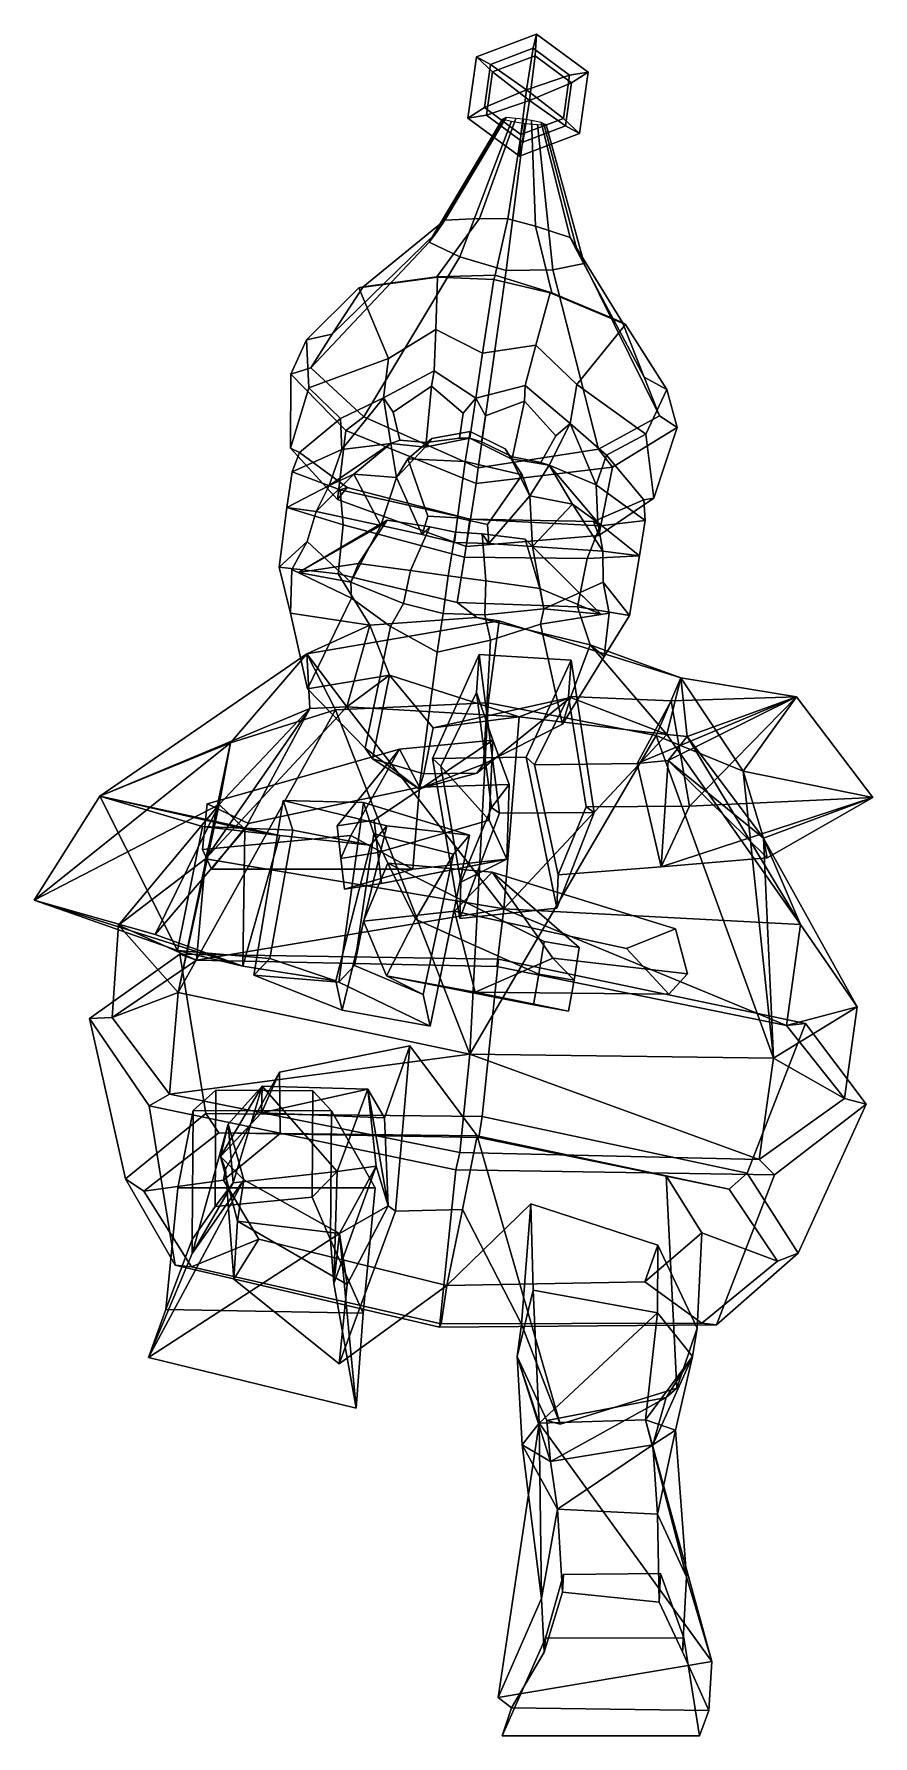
# Model space of a CAD drawing. Extents: x -148 to 138, y -224 to 356.
import ezdxf

# ---------------------------------------------------------------- set-up
doc = ezdxf.new("R2010")
doc.units = 0

msp = doc.modelspace()

# ---------------------------------------------------------------- linework, layer by layer
for p in [(-58.087391, 172.812347, 61.377769), (44.881115, 158.625244, 65.062767)]:
    msp.add_point(p)
for points in [[(7.307375, 346.003754, -28.854593), (21.81769, 351.512573, -29.000425), (23.017231, 356.335846, -43.949368), (2.496537, 348.545258, -43.743134)], [(7.987893, 343.447357, -57.711979), (2.496537, 348.545258, -43.743134), (23.017231, 356.335846, -43.949368), (22.498209, 348.956177, -57.857807)], [(34.253532, 342.291107, -27.890255), (40.604153, 343.294769, -42.379356), (23.017231, 356.335846, -43.949368), (21.81769, 351.512573, -29.000425)], [(34.934052, 339.734711, -56.747639), (22.498209, 348.956177, -57.857807), (23.017231, 356.335846, -43.949368), (40.604153, 343.294769, -42.379356)], [(-0.437237, 327.713562, -41.966888), (5.232891, 331.27359, -27.598604), (7.307375, 346.003754, -28.854593), (2.496537, 348.545258, -43.743134)], [(-0.437237, 327.713562, -41.966888), (2.496537, 348.545258, -43.743134), (7.987893, 343.447357, -57.711979), (5.91341, 328.717194, -56.45599)], [(19.602259, 337.311798, -21.767866), (21.81769, 351.512573, -29.000425), (7.307375, 346.003754, -28.854593)], [(20.564648, 333.696503, -62.578388), (7.987893, 343.447357, -57.711979), (22.498209, 348.956177, -57.857807)], [(19.602259, 337.311798, -21.767866), (34.253532, 342.291107, -27.890255), (21.81769, 351.512573, -29.000425)], [(20.564648, 333.696503, -62.578388), (22.498209, 348.956177, -57.857807), (34.934052, 339.734711, -56.747639)], [(5.232891, 331.27359, -27.598604), (19.602259, 337.311798, -21.767866), (7.307375, 346.003754, -28.854593)], [(5.91341, 328.717194, -56.45599), (7.987893, 343.447357, -57.711979), (20.564648, 333.696503, -62.578388)], [(32.17905, 327.560913, -26.634268), (34.253532, 342.291107, -27.890255), (19.602259, 337.311798, -21.767866)], [(37.67038, 322.463074, -40.603115), (40.604153, 343.294769, -42.379356), (34.253532, 342.291107, -27.890255), (32.17905, 327.560913, -26.634268)], [(37.67038, 322.463074, -40.603115), (32.859566, 325.004517, -55.49165), (34.934052, 339.734711, -56.747639), (40.604153, 343.294769, -42.379356)], [(17.668715, 322.052155, -26.488441), (19.602259, 337.311798, -21.767866), (5.232891, 331.27359, -27.598604)], [(17.668715, 322.052155, -26.488441), (32.17905, 327.560913, -26.634268), (19.602259, 337.311798, -21.767866)], [(32.859566, 325.004517, -55.49165), (20.564648, 333.696503, -62.578388), (34.934052, 339.734711, -56.747639)], [(17.149696, 314.672546, -40.396889), (17.668715, 322.052155, -26.488441), (5.232891, 331.27359, -27.598604), (-0.437237, 327.713562, -41.966888)], [(18.349234, 319.495758, -55.345825), (5.91341, 328.717194, -56.45599), (20.564648, 333.696503, -62.578388)], [(18.349234, 319.495758, -55.345825), (20.564648, 333.696503, -62.578388), (32.859566, 325.004517, -55.49165)], [(12.034843, 327.582733, -39.581291), (11.442194, 327.378174, -43.18914), (-13.620842, 285.382904, -45.416344), (-11.074203, 288.700653, -34.586792)], [(11.442194, 327.378174, -43.18914), (14.498382, 326.677277, -46.585793), (-3.126243, 280.350769, -55.537815), (-13.620842, 285.382904, -45.416344)], [(12.669325, 327.850128, -35.112206), (12.034843, 327.582733, -39.581291), (-11.074203, 288.700653, -34.586792), (-8.275086, 292.863037, -21.174135)], [(15.924024, 327.573944, -32.836945), (12.669325, 327.850128, -35.112206), (-8.275086, 292.863037, -21.174135), (3.607677, 293.433929, -14.285468)], [(14.498382, 326.677277, -46.585793), (18.982803, 325.870941, -48.787285), (12.606344, 275.767181, -62.046555), (-3.126243, 280.350769, -55.537815)], [(17.149696, 314.672546, -40.396889), (-0.437237, 327.713562, -41.966888), (5.91341, 328.717194, -56.45599), (18.349234, 319.495758, -55.345825)], [(18.561928, 327.311005, -31.482674), (15.924024, 327.573944, -32.836945), (3.607677, 293.433929, -14.285468), (13.179818, 293.403717, -10.170866)], [(23.352427, 325.457367, -46.268929), (28.495344, 275.993927, -54.406155), (12.606344, 275.767181, -62.046555), (18.982803, 325.870941, -48.787285)], [(18.561928, 327.311005, -31.482674), (13.179818, 293.403717, -10.170866), (22.668533, 290.807709, -13.603326), (21.261065, 326.838593, -32.645943)], [(17.149696, 314.672546, -40.396889), (37.67038, 322.463074, -40.603115), (32.17905, 327.560913, -26.634268), (17.668715, 322.052155, -26.488441)], [(17.149696, 314.672546, -40.396889), (18.349234, 319.495758, -55.345825), (32.859566, 325.004517, -55.49165), (37.67038, 322.463074, -40.603115)], [(21.261065, 326.838593, -32.645943), (22.668533, 290.807709, -13.603326), (34.408337, 286.982056, -19.646599), (24.620686, 326.203461, -34.684498)], [(26.238228, 325.339569, -42.65963), (39.222134, 278.102173, -43.525219), (28.495344, 275.993927, -54.406155), (23.352427, 325.457367, -46.268929)], [(24.620686, 326.203461, -34.684498), (34.408337, 286.982056, -19.646599), (36.913002, 282.088959, -32.869442), (25.471262, 325.731445, -39.100437)], [(25.471262, 325.731445, -39.100437), (36.913002, 282.088959, -32.869442), (39.222134, 278.102173, -43.525219), (26.238228, 325.339569, -42.65963)], [(-46.633755, 254.093384, -4.714131), (-36.096954, 270.161652, 17.885029), (-8.275086, 292.863037, -21.174135), (-11.074203, 288.700653, -34.586792)], [(-36.096954, 270.161652, 17.885029), (-10.948893, 273.531433, 29.821102), (3.607677, 293.433929, -14.285468), (-8.275086, 292.863037, -21.174135)], [(8.865479, 274.178711, 37.157803), (13.179818, 293.403717, -10.170866), (3.607677, 293.433929, -14.285468), (-10.948893, 273.531433, 29.821102)], [(8.865479, 274.178711, 37.157803), (28.232628, 268.132965, 31.223316), (22.668533, 290.807709, -13.603326), (13.179818, 293.403717, -10.170866)], [(52.308937, 257.981018, 21.048864), (34.408337, 286.982056, -19.646599), (22.668533, 290.807709, -13.603326), (28.232628, 268.132965, 31.223316)], [(-53.850655, 242.535461, -24.517332), (-46.633755, 254.093384, -4.714131), (-11.074203, 288.700653, -34.586792), (-13.620842, 285.382904, -45.416344)], [(-35.798458, 225.872284, -40.240055), (-53.850655, 242.535461, -24.517332), (-13.620842, 285.382904, -45.416344), (-3.126243, 280.350769, -55.537815)], [(59.672733, 239.44635, -0.909676), (36.913002, 282.088959, -32.869442), (34.408337, 286.982056, -19.646599), (52.308937, 257.981018, 21.048864)], [(3.082105, 208.465637, -54.232224), (-35.798458, 225.872284, -40.240055), (-3.126243, 280.350769, -55.537815), (12.606344, 275.767181, -62.046555)], [(64.87056, 226.177948, -20.268585), (39.222134, 278.102173, -43.525219), (36.913002, 282.088959, -32.869442), (59.672733, 239.44635, -0.909676)], [(-10.760352, 273.455719, 35.231113), (-10.948893, 273.531433, 29.821102), (-36.096954, 270.161652, 17.885029), (-37.588737, 269.807709, 23.142191)], [(-11.281557, 255.676025, 47.863625), (-10.760352, 273.455719, 35.231113), (-37.588737, 269.807709, 23.142191), (-27.484177, 245.718384, 40.578728)], [(4.535318, 247.574524, 55.728859), (8.487941, 272.644287, 41.799847), (-10.760352, 273.455719, 35.231113), (-11.281557, 255.676025, 47.863625)], [(8.487941, 272.644287, 41.799847), (8.865479, 274.178711, 37.157803), (-10.948893, 273.531433, 29.821102), (-10.760352, 273.455719, 35.231113)], [(3.082105, 208.465637, -54.232224), (12.606344, 275.767181, -62.046555), (28.495344, 275.993927, -54.406155), (44.137924, 214.858582, -37.379322)], [(4.535318, 247.574524, 55.728859), (22.753447, 250.275085, 49.479137), (27.651598, 268.1633, 36.605782), (8.487941, 272.644287, 41.799847)], [(8.487941, 272.644287, 41.799847), (27.651598, 268.1633, 36.605782), (28.232628, 268.132965, 31.223316), (8.865479, 274.178711, 37.157803)], [(44.137924, 214.858582, -37.379322), (28.495344, 275.993927, -54.406155), (39.222134, 278.102173, -43.525219), (64.87056, 226.177948, -20.268585)], [(-37.588737, 269.807709, 23.142191), (-36.096954, 270.161652, 17.885029), (-46.633755, 254.093384, -4.714131), (-55.379272, 252.146423, -2.061756)], [(-27.484177, 245.718384, 40.578728), (-37.588737, 269.807709, 23.142191), (-55.379272, 252.146423, -2.061756), (-54.538876, 235.717529, 25.430498)], [(22.753447, 250.275085, 49.479137), (36.707733, 236.873962, 42.876011), (53.277058, 257.288116, 26.39406), (27.651598, 268.1633, 36.605782)], [(27.651598, 268.1633, 36.605782), (53.277058, 257.288116, 26.39406), (52.308937, 257.981018, 21.048864), (28.232628, 268.132965, 31.223316)], [(-11.281557, 255.676025, 47.863625), (-27.484177, 245.718384, 40.578728), (-29.152058, 232.37851, 44.087299), (-11.844191, 241.605469, 53.689358)], [(4.535318, 247.574524, 55.728859), (-11.281557, 255.676025, 47.863625), (-11.844191, 241.605469, 53.689358), (2.323317, 232.269318, 58.613598)], [(36.707733, 236.873962, 42.876011), (60.185978, 219.910645, 29.536226), (67.358917, 235.235443, 2.33075), (53.277058, 257.288116, 26.39406)], [(53.277058, 257.288116, 26.39406), (67.358917, 235.235443, 2.33075), (59.672733, 239.44635, -0.909676), (52.308937, 257.981018, 21.048864)], [(-54.538876, 235.717529, 25.430498), (-55.379272, 252.146423, -2.061756), (-60.756046, 240.363159, -24.92005), (-60.852928, 215.229004, -6.099792)], [(-55.379272, 252.146423, -2.061756), (-46.633755, 254.093384, -4.714131), (-53.850655, 242.535461, -24.517332), (-60.756046, 240.363159, -24.92005)], [(4.535318, 247.574524, 55.728859), (2.323317, 232.269318, 58.613598), (19.081734, 236.570648, 55.03965), (22.753447, 250.275085, 49.479137)], [(22.753447, 250.275085, 49.479137), (19.081734, 236.570648, 55.03965), (34.460274, 223.613953, 46.363831), (36.707733, 236.873962, 42.876011)], [(-43.816414, 225.278107, 28.98955), (-29.152058, 232.37851, 44.087299), (-27.484177, 245.718384, 40.578728), (-54.538876, 235.717529, 25.430498)], [(-60.852928, 215.229004, -6.099792), (-60.756046, 240.363159, -24.92005), (-41.972317, 221.203918, -41.743549), (-44.830761, 197.733429, -26.961454)], [(-60.756046, 240.363159, -24.92005), (-53.850655, 242.535461, -24.517332), (-35.798458, 225.872284, -40.240055), (-41.972317, 221.203918, -41.743549)], [(-12.807562, 236.360779, 53.110699), (-11.844191, 241.605469, 53.689358), (-29.152058, 232.37851, 44.087299), (-25.80497, 227.502319, 45.270336)], [(-12.807562, 236.360779, 53.110699), (-1.960801, 227.090363, 57.198605), (2.323317, 232.269318, 58.613598), (-11.844191, 241.605469, 53.689358)], [(67.358917, 235.235443, 2.33075), (70.943184, 222.217529, -20.20685), (64.87056, 226.177948, -20.268585), (59.672733, 239.44635, -0.909676)], [(-54.538876, 235.717529, 25.430498), (-60.852928, 215.229004, -6.099792), (-57.734547, 213.698059, -5.833027), (-43.816414, 225.278107, 28.98955)], [(-43.392803, 214.690186, 32.069218), (-29.152058, 232.37851, 44.087299), (-43.816414, 225.278107, 28.98955)], [(-26.600006, 216.829559, 52.066925), (-29.152058, 232.37851, 44.087299), (-43.392803, 214.690186, 32.069218)], [(-23.531443, 217.954559, 50.740143), (-25.80497, 227.502319, 45.270336), (-29.152058, 232.37851, 44.087299), (-26.600006, 216.829559, 52.066925)], [(-14.664385, 217.099365, 56.223469), (-12.807562, 236.360779, 53.110699), (-25.80497, 227.502319, 45.270336), (-23.531443, 217.954559, 50.740143)], [(-1.960801, 227.090363, 57.198605), (-12.807562, 236.360779, 53.110699), (-14.664385, 217.099365, 56.223469), (-3.245715, 218.566223, 60.284904)], [(-3.245715, 218.566223, 60.284904), (0.268689, 218.645691, 63.574989), (2.323317, 232.269318, 58.613598), (-1.960801, 227.090363, 57.198605)], [(4.263665, 217.364624, 60.987926), (5.603168, 226.210114, 57.613541), (2.323317, 232.269318, 58.613598), (0.268689, 218.645691, 63.574989)], [(18.891514, 231.263062, 54.227066), (19.081734, 236.570648, 55.03965), (2.323317, 232.269318, 58.613598), (5.603168, 226.210114, 57.613541)], [(18.891514, 231.263062, 54.227066), (29.627283, 219.352234, 44.800694), (34.460274, 223.613953, 46.363831), (19.081734, 236.570648, 55.03965)], [(46.820198, 212.790131, 32.233215), (60.185978, 219.910645, 29.536226), (36.707733, 236.873962, 42.876011), (34.460274, 223.613953, 46.363831)], [(60.185978, 219.910645, 29.536226), (62.927464, 198.174438, -1.669989), (70.943184, 222.217529, -20.20685), (67.358917, 235.235443, 2.33075)], [(5.603168, 226.210114, 57.613541), (4.263665, 217.364624, 60.987926), (14.852106, 212.275452, 56.825325), (18.891514, 231.263062, 54.227066)], [(14.852106, 212.275452, 56.825325), (24.459366, 210.345032, 50.831409), (29.627283, 219.352234, 44.800694), (18.891514, 231.263062, 54.227066)], [(-43.816414, 225.278107, 28.98955), (-57.734547, 213.698059, -5.833027), (-60.249619, 207.115662, -3.358207), (-43.392803, 214.690186, 32.069218)], [(-44.830761, 197.733429, -26.961454), (-41.972317, 221.203918, -41.743549), (2.425842, 203.128723, -56.441391), (-1.024599, 181.713562, -42.474373)], [(-41.972317, 221.203918, -41.743549), (-35.798458, 225.872284, -40.240055), (3.082105, 208.465637, -54.232224), (2.425842, 203.128723, -56.441391)], [(-1.33627, 210.615173, 84.79731), (0.329111, 220.900146, 77.858795), (-12.651773, 218.447144, 74.86274), (-20.864464, 211.506836, 77.902496)], [(0.329111, 220.900146, 77.858795), (0.268689, 218.645691, 63.574989), (-14.940045, 215.55127, 58.894276), (-12.651773, 218.447144, 74.86274)], [(-1.33627, 210.615173, 84.79731), (18.140715, 206.13269, 79.298401), (12.342002, 215.003479, 75.75721), (0.329111, 220.900146, 77.858795)], [(0.329111, 220.900146, 77.858795), (12.342002, 215.003479, 75.75721), (14.36587, 211.513458, 59.943066), (0.268689, 218.645691, 63.574989)], [(24.459366, 210.345032, 50.831409), (27.25021, 209.410034, 53.994095), (34.460274, 223.613953, 46.363831), (29.627283, 219.352234, 44.800694)], [(27.25021, 209.410034, 53.994095), (43.337677, 202.740356, 35.173092), (34.460274, 223.613953, 46.363831)], [(43.337677, 202.740356, 35.173092), (46.820198, 212.790131, 32.233215), (34.460274, 223.613953, 46.363831)], [(70.943184, 222.217529, -20.20685), (48.91114, 208.681915, -38.491047), (44.137924, 214.858582, -37.379322), (64.87056, 226.177948, -20.268585)], [(62.927464, 198.174438, -1.669989), (44.279915, 185.455688, -23.772398), (48.91114, 208.681915, -38.491047), (70.943184, 222.217529, -20.20685)], [(-43.392803, 214.690186, 32.069218), (-60.249619, 207.115662, -3.358207), (-62.13063, 195.023682, 2.033834), (-47.656292, 202.433319, 35.096653)], [(-60.852928, 215.229004, -6.099792), (-44.830761, 197.733429, -26.961454), (-41.558548, 201.810242, -29.70846), (-57.734547, 213.698059, -5.833027)], [(-47.656292, 202.433319, 35.096653), (-26.600006, 216.829559, 52.066925), (-43.392803, 214.690186, 32.069218)], [(-39.203793, 206.308044, 58.081776), (-26.600006, 216.829559, 52.066925), (-47.656292, 202.433319, 35.096653)], [(-39.203793, 206.308044, 58.081776), (-24.696455, 205.221985, 61.498993), (-26.600006, 216.829559, 52.066925)], [(-14.664385, 217.099365, 56.223469), (-23.531443, 217.954559, 50.740143), (-26.600006, 216.829559, 52.066925), (-14.940045, 215.55127, 58.894276)], [(-24.696455, 205.221985, 61.498993), (-14.940045, 215.55127, 58.894276), (-26.600006, 216.829559, 52.066925)], [(-20.864464, 211.506836, 77.902496), (-12.651773, 218.447144, 74.86274), (-14.940045, 215.55127, 58.894276), (-24.696455, 205.221985, 61.498993)], [(-14.664385, 217.099365, 56.223469), (-14.940045, 215.55127, 58.894276), (0.268689, 218.645691, 63.574989), (-3.245715, 218.566223, 60.284904)], [(14.852106, 212.275452, 56.825325), (4.263665, 217.364624, 60.987926), (0.268689, 218.645691, 63.574989), (14.36587, 211.513458, 59.943066)], [(48.91114, 208.681915, -38.491047), (2.425842, 203.128723, -56.441391), (3.082105, 208.465637, -54.232224), (44.137924, 214.858582, -37.379322)], [(18.140715, 206.13269, 79.298401), (20.762173, 198.958649, 63.125847), (14.36587, 211.513458, 59.943066), (12.342002, 215.003479, 75.75721)], [(60.185978, 219.910645, 29.536226), (46.820198, 212.790131, 32.233215), (59.500751, 197.545288, -1.637458), (62.927464, 198.174438, -1.669989)], [(-60.249619, 207.115662, -3.358207), (-57.734547, 213.698059, -5.833027), (-41.558548, 201.810242, -29.70846), (-43.90834, 200.972107, -32.540607)], [(-14.035458, 191.999084, 77.973343), (-20.864464, 211.506836, 77.902496), (-24.696455, 205.221985, 61.498993), (-15.938671, 185.781311, 66.291588)], [(-3.936626, 191.412689, 83.529228), (-1.33627, 210.615173, 84.79731), (-20.864464, 211.506836, 77.902496), (-14.035458, 191.999084, 77.973343)], [(-3.936626, 191.412689, 83.529228), (6.30919, 189.195984, 78.701431), (18.140715, 206.13269, 79.298401), (-1.33627, 210.615173, 84.79731)], [(14.852106, 212.275452, 56.825325), (14.36587, 211.513458, 59.943066), (27.25021, 209.410034, 53.994095), (24.459366, 210.345032, 50.831409)], [(20.762173, 198.958649, 63.125847), (27.25021, 209.410034, 53.994095), (14.36587, 211.513458, 59.943066)], [(35.226284, 196.052979, 60.745449), (27.25021, 209.410034, 53.994095), (20.762173, 198.958649, 63.125847)], [(35.226284, 196.052979, 60.745449), (43.908997, 189.817383, 38.373554), (27.25021, 209.410034, 53.994095)], [(43.908997, 189.817383, 38.373554), (43.337677, 202.740356, 35.173092), (27.25021, 209.410034, 53.994095)], [(46.820198, 212.790131, 32.233215), (43.337677, 202.740356, 35.173092), (59.964458, 190.55249, 0.943964), (59.500751, 197.545288, -1.637458)], [(-62.13063, 195.023682, 2.033834), (-60.249619, 207.115662, -3.358207), (-43.90834, 200.972107, -32.540607), (-42.839447, 189.016296, -30.968132)], [(-52.033913, 193.58606, 36.819412), (-39.203793, 206.308044, 58.081776), (-47.656292, 202.433319, 35.096653)], [(-30.05052, 188.803406, 59.407604), (-39.203793, 206.308044, 58.081776), (-52.033913, 193.58606, 36.819412)], [(-30.05052, 188.803406, 59.407604), (-24.696455, 205.221985, 61.498993), (-39.203793, 206.308044, 58.081776)], [(-15.938671, 185.781311, 66.291588), (-24.696455, 205.221985, 61.498993), (-30.05052, 188.803406, 59.407604)], [(44.279915, 185.455688, -23.772398), (-1.024599, 181.713562, -42.474373), (2.425842, 203.128723, -56.441391), (48.91114, 208.681915, -38.491047)], [(6.30919, 189.195984, 78.701431), (6.765363, 182.653137, 67.104111), (20.762173, 198.958649, 63.125847), (18.140715, 206.13269, 79.298401)], [(-47.656292, 202.433319, 35.096653), (-62.13063, 195.023682, 2.033834), (-52.033913, 193.58606, 36.819412)], [(-44.830761, 197.733429, -26.961454), (-1.024599, 181.713562, -42.474373), (0.323292, 190.965302, -44.51918), (-41.558548, 201.810242, -29.70846)], [(-43.90834, 200.972107, -32.540607), (-41.558548, 201.810242, -29.70846), (0.323292, 190.965302, -44.51918), (0.365512, 191.008972, -45.530708)], [(-42.839447, 189.016296, -30.968132), (-43.90834, 200.972107, -32.540607), (0.365512, 191.008972, -45.530708), (-1.590079, 178.079346, -40.6646)], [(6.765363, 182.653137, 67.104111), (21.615805, 181.684753, 61.256615), (20.762173, 198.958649, 63.125847)], [(21.615805, 181.684753, 61.256615), (35.226284, 196.052979, 60.745449), (20.762173, 198.958649, 63.125847)], [(62.927464, 198.174438, -1.669989), (59.500751, 197.545288, -1.637458), (42.431496, 190.238007, -26.70266), (44.279915, 185.455688, -23.772398)], [(59.964458, 190.55249, 0.943964), (44.660263, 188.769073, -29.370951), (42.431496, 190.238007, -26.70266), (59.500751, 197.545288, -1.637458)], [(43.337677, 202.740356, 35.173092), (43.908997, 189.817383, 38.373554), (58.126579, 178.454529, 6.337548), (59.964458, 190.55249, 0.943964)], [(-55.164001, 183.37674, 39.655846), (-52.033913, 193.58606, 36.819412), (-62.13063, 195.023682, 2.033834), (-64.736313, 174.652954, 8.732889)], [(-64.736313, 174.652954, 8.732889), (-62.13063, 195.023682, 2.033834), (-42.839447, 189.016296, -30.968132), (-44.58968, 172.403778, -23.645706)], [(-55.164001, 183.37674, 39.655846), (-40.304497, 169.486786, 70.943665), (-30.05052, 188.803406, 59.407604), (-52.033913, 193.58606, 36.819412)], [(-3.936626, 191.412689, 83.529228), (-14.035458, 191.999084, 77.973343), (-15.938671, 185.781311, 66.291588), (-4.979482, 183.034485, 73.120964)], [(21.615805, 181.684753, 61.256615), (45.602318, 180.133667, 40.31358), (35.226284, 196.052979, 60.745449)], [(45.602318, 180.133667, 40.31358), (43.908997, 189.817383, 38.373554), (35.226284, 196.052979, 60.745449)], [(-37.713444, 175.924316, 79.691086), (-27.908159, 190.639008, 73.395599), (-58.087391, 172.812347, 61.377769)], [(-27.908159, 190.639008, 73.395599), (-30.05052, 188.803406, 59.407604), (-58.087391, 172.812347, 61.377769)], [(-58.087391, 172.812347, 61.377769), (-30.05052, 188.803406, 59.407604), (-40.304497, 169.486786, 70.943665)], [(-44.58968, 172.403778, -23.645706), (-42.839447, 189.016296, -30.968132), (-1.590079, 178.079346, -40.6646), (-4.036666, 162.558533, -32.054981)], [(-13.394443, 188.412354, 74.094963), (-27.908159, 190.639008, 73.395599), (-37.713444, 175.924316, 79.691086), (-19.990437, 173.519165, 89.270996)], [(-27.908159, 190.639008, 73.395599), (-13.394443, 188.412354, 74.094963), (-15.938671, 185.781311, 66.291588), (-30.05052, 188.803406, 59.407604)], [(-19.990437, 173.519165, 89.270996), (-7.157785, 171.723999, 90.443665), (-4.653817, 186.516632, 77.427132), (-13.394443, 188.412354, 74.094963)], [(-4.653817, 186.516632, 77.427132), (-4.979482, 183.034485, 73.120964), (-15.938671, 185.781311, 66.291588), (-13.394443, 188.412354, 74.094963)], [(5.732217, 169.975067, 90.191544), (4.485374, 185.948853, 74.734833), (-4.653817, 186.516632, 77.427132), (-7.157785, 171.723999, 90.443665)], [(-3.936626, 191.412689, 83.529228), (-4.979482, 183.034485, 73.120964), (6.765363, 182.653137, 67.104111), (6.30919, 189.195984, 78.701431)], [(-4.653817, 186.516632, 77.427132), (4.485374, 185.948853, 74.734833), (6.765363, 182.653137, 67.104111), (-4.979482, 183.034485, 73.120964)], [(40.294392, 177.562073, -27.992973), (-1.590079, 178.079346, -40.6646), (0.365512, 191.008972, -45.530708), (44.660263, 188.769073, -29.370951)], [(44.279915, 185.455688, -23.772398), (42.431496, 190.238007, -26.70266), (0.323292, 190.965302, -44.51918), (-1.024599, 181.713562, -42.474373)], [(44.660263, 188.769073, -29.370951), (0.365512, 191.008972, -45.530708), (0.323292, 190.965302, -44.51918), (42.431496, 190.238007, -26.70266)], [(4.485374, 185.948853, 74.734833), (5.732217, 169.975067, 90.191544), (24.07288, 167.411377, 81.902275), (19.073017, 184.165894, 75.076942)], [(19.073017, 184.165894, 75.076942), (21.615805, 181.684753, 61.256615), (6.765363, 182.653137, 67.104111), (4.485374, 185.948853, 74.734833)], [(58.126579, 178.454529, 6.337548), (40.294392, 177.562073, -27.992973), (44.660263, 188.769073, -29.370951), (59.964458, 190.55249, 0.943964)], [(43.908997, 189.817383, 38.373554), (45.602318, 180.133667, 40.31358), (58.126579, 178.454529, 6.337548)], [(-60.81205, 158.90509, 17.06875), (-60.436687, 173.89386, 45.394432), (-55.164001, 183.37674, 39.655846), (-64.736313, 174.652954, 8.732889)], [(-55.164001, 183.37674, 39.655846), (-60.436687, 173.89386, 45.394432), (-40.082191, 164.041046, 63.047962), (-40.304497, 169.486786, 70.943665)], [(24.07288, 167.411377, 81.902275), (44.881115, 158.625244, 65.062767), (19.073017, 184.165894, 75.076942)], [(19.073017, 184.165894, 75.076942), (44.881115, 158.625244, 65.062767), (21.615805, 181.684753, 61.256615)], [(45.651665, 169.486267, 43.263794), (45.602318, 180.133667, 40.31358), (21.615805, 181.684753, 61.256615), (25.435961, 160.429016, 73.296356)], [(44.881115, 158.625244, 65.062767), (25.435961, 160.429016, 73.296356), (21.615805, 181.684753, 61.256615)], [(45.651665, 169.486267, 43.263794), (54.656898, 158.202881, 13.005684), (58.126579, 178.454529, 6.337548), (45.602318, 180.133667, 40.31358)], [(-60.81205, 158.90509, 17.06875), (-64.736313, 174.652954, 8.732889), (-44.58968, 172.403778, -23.645706), (-33.799324, 154.911133, 9.060024)], [(-40.304497, 169.486786, 70.943665), (-37.713444, 175.924316, 79.691086), (-58.087391, 172.812347, 61.377769)], [(-19.990437, 173.519165, 89.270996), (-37.713444, 175.924316, 79.691086), (-40.304497, 169.486786, 70.943665), (-22.292599, 162.254944, 81.962471)], [(36.974548, 161.165771, -20.726723), (-4.036666, 162.558533, -32.054981), (-1.590079, 178.079346, -40.6646), (40.294392, 177.562073, -27.992973)], [(54.656898, 158.202881, 13.005684), (36.974548, 161.165771, -20.726723), (40.294392, 177.562073, -27.992973), (58.126579, 178.454529, 6.337548)], [(-40.082191, 164.041046, 63.047962), (-60.436687, 173.89386, 45.394432), (-60.81205, 158.90509, 17.06875), (-55.012844, 133.142517, 40.285561)], [(-33.799324, 154.911133, 9.060024), (-44.58968, 172.403778, -23.645706), (-4.036666, 162.558533, -32.054981), (2.703674, 157.522858, -9.695457)], [(-26.732872, 154.434692, 86.109535), (-22.292599, 162.254944, 81.962471), (-40.304497, 169.486786, 70.943665), (-40.082191, 164.041046, 63.047962)], [(-7.157785, 171.723999, 90.443665), (-19.990437, 173.519165, 89.270996), (-22.292599, 162.254944, 81.962471), (-8.857759, 158.878906, 88.492287)], [(-7.157785, 171.723999, 90.443665), (-8.857759, 158.878906, 88.492287), (5.413315, 158.437622, 82.954002), (5.732217, 169.975067, 90.191544)], [(5.732217, 169.975067, 90.191544), (5.413315, 158.437622, 82.954002), (25.435961, 160.429016, 73.296356), (24.07288, 167.411377, 81.902275)], [(45.651665, 169.486267, 43.263794), (25.435961, 160.429016, 73.296356), (24.305563, 155.169647, 65.352242), (47.75111, 158.987671, 49.266209)], [(46.0504, 144.181488, 20.893099), (54.656898, 158.202881, 13.005684), (45.651665, 169.486267, 43.263794), (47.75111, 158.987671, 49.266209)], [(-35.380375, 112.999847, 78.323006), (-26.732872, 154.434692, 86.109535), (-40.082191, 164.041046, 63.047962), (-55.012844, 133.142517, 40.285561)], [(41.234489, 148.178162, 9.288845), (2.703674, 157.522858, -9.695457), (-4.036666, 162.558533, -32.054981), (36.974548, 161.165771, -20.726723)], [(25.435961, 160.429016, 73.296356), (44.881115, 158.625244, 65.062767), (24.07288, 167.411377, 81.902275)], [(-55.012844, 133.142517, 40.285561), (-60.81205, 158.90509, 17.06875), (-33.799324, 154.911133, 9.060024), (-27.080132, 137.843109, 33.744133)], [(10.222634, 156.316589, -14.535347), (-55.264736, 145.060059, -14.073985), (-33.799324, 154.911133, 9.060024), (2.703674, 157.522858, -9.695457)], [(-10.905525, 145.695557, 94.956917), (-8.857759, 158.878906, 88.492287), (-22.292599, 162.254944, 81.962471), (-26.732872, 154.434692, 86.109535)], [(-10.905525, 145.695557, 94.956917), (7.274107, 149.749146, 87.326561), (5.413315, 158.437622, 82.954002), (-8.857759, 158.878906, 88.492287)], [(2.703674, 157.522858, -9.695457), (41.234489, 148.178162, 9.288845), (72.181007, 136.975403, -18.461613), (10.222634, 156.316589, -14.535347)], [(7.274107, 149.749146, 87.326561), (24.305563, 155.169647, 65.352242), (25.435961, 160.429016, 73.296356), (5.413315, 158.437622, 82.954002)], [(24.305563, 155.169647, 65.352242), (31.894648, 121.168335, 43.395767), (46.0504, 144.181488, 20.893099), (47.75111, 158.987671, 49.266209)], [(46.0504, 144.181488, 20.893099), (41.234489, 148.178162, 9.288845), (36.974548, 161.165771, -20.726723), (54.656898, 158.202881, 13.005684)], [(10.222634, 156.316589, -14.535347), (6.465333, 128.42395, -60.121853), (-45.526836, 125.962219, -53.141602), (-55.264736, 145.060059, -14.073985)], [(-55.264736, 145.060059, -14.073985), (-41.639805, 127.011719, 42.033531), (-33.799324, 154.911133, 9.060024)], [(-41.639805, 127.011719, 42.033531), (-27.080132, 137.843109, 33.744133), (-33.799324, 154.911133, 9.060024)], [(-16.987614, 99.043411, 85.2976), (-10.905525, 145.695557, 94.956917), (-26.732872, 154.434692, 86.109535), (-35.380375, 112.999847, 78.323006)], [(4.933279, 107.445374, 79.765732), (31.894648, 121.168335, 43.395767), (24.305563, 155.169647, 65.352242), (7.274107, 149.749146, 87.326561)], [(10.222634, 156.316589, -14.535347), (72.181007, 136.975403, -18.461613), (63.781525, 117.299011, -55.381123), (6.465333, 128.42395, -60.121853)], [(-54.267651, 126.492493, 24.697763), (-55.264736, 145.060059, -14.073985), (-125.854202, 96.620911, 77.531029)], [(-81.329613, 114.770782, -37.926846), (-125.854202, 96.620911, 77.531029), (-55.264736, 145.060059, -14.073985)], [(-81.329613, 114.770782, -37.926846), (-55.264736, 145.060059, -14.073985), (-45.526836, 125.962219, -53.141602)], [(-54.267651, 126.492493, 24.697763), (-41.639805, 127.011719, 42.033531), (-55.264736, 145.060059, -14.073985)], [(-16.987614, 99.043411, 85.2976), (4.933279, 107.445374, 79.765732), (7.274107, 149.749146, 87.326561), (-10.905525, 145.695557, 94.956917)], [(31.894648, 121.168335, 43.395767), (34.594418, 130.173157, 34.004799), (41.234489, 148.178162, 9.288845), (46.0504, 144.181488, 20.893099)], [(67.360474, 117.652344, 39.614044), (41.234489, 148.178162, 9.288845), (34.594418, 130.173157, 34.004799)], [(72.181007, 136.975403, -18.461613), (41.234489, 148.178162, 9.288845), (67.360474, 117.652344, 39.614044)], [(19.476866, 109.89151, 70.654015), (-12.462512, 109.38559, 79.422249), (3.468995, 144.923798, 141.137238), (34.756882, 142.939209, 132.976761)], [(-12.462512, 109.38559, 79.422249), (-9.641749, 106.799042, 90.729515), (2.539871, 131.957855, 137.098312), (3.468995, 144.923798, 141.137238)], [(10.372623, 90.849121, 171.013962), (3.468995, 144.923798, 141.137238), (2.539871, 131.957855, 137.098312), (7.657595, 92.756256, 160.117188)], [(10.372623, 90.849121, 171.013962), (42.685089, 91.052185, 163.742203), (34.756882, 142.939209, 132.976761), (3.468995, 144.923798, 141.137238)], [(19.476866, 109.89151, 70.654015), (34.756882, 142.939209, 132.976761), (33.850861, 130.579559, 129.044662), (22.345488, 107.220306, 82.152275)], [(42.685089, 91.052185, 163.742203), (39.927475, 92.948105, 152.67363), (33.850861, 130.579559, 129.044662), (34.756882, 142.939209, 132.976761)], [(-35.380375, 112.999847, 78.323006), (-55.012844, 133.142517, 40.285561), (-27.080132, 137.843109, 33.744133), (-32.888008, 109.33429, 62.840595)], [(17.104191, 123.589539, 44.000294), (-27.080132, 137.843109, 33.744133), (-41.639805, 127.011719, 42.033531)], [(-32.888008, 109.33429, 62.840595), (-27.080132, 137.843109, 33.744133), (-12.250611, 119.91507, 33.288296), (-15.356284, 104.241119, 59.72488)], [(-12.250611, 119.91507, 33.288296), (-27.080132, 137.843109, 33.744133), (17.104191, 123.589539, 44.000294)], [(93.406044, 105.130005, -37.973835), (63.781525, 117.299011, -55.381123), (72.181007, 136.975403, -18.461613)], [(74.276222, 116.976501, 21.945024), (72.181007, 136.975403, -18.461613), (67.360474, 117.652344, 39.614044)], [(74.276222, 116.976501, 21.945024), (111.56752, 130.482544, 89.08181), (72.181007, 136.975403, -18.461613)], [(93.406044, 105.130005, -37.973835), (72.181007, 136.975403, -18.461613), (111.56752, 130.482544, 89.08181)], [(0.284783, 8.6203, -100.45092), (-45.526836, 125.962219, -53.141602), (6.465333, 128.42395, -60.121853)], [(2.636041, 104.439758, 64.111916), (-15.356284, 104.241119, 59.72488), (-12.250611, 119.91507, 33.288296), (34.594418, 130.173157, 34.004799)], [(-12.250611, 119.91507, 33.288296), (17.104191, 123.589539, 44.000294), (34.594418, 130.173157, 34.004799)], [(6.81936, 88.39032, 99.658928), (8.136822, 115.725189, 121.865112), (2.539871, 131.957855, 137.098312), (-9.641749, 106.799042, 90.729515)], [(0.284783, 8.6203, -100.45092), (6.465333, 128.42395, -60.121853), (63.781525, 117.299011, -55.381123)], [(13.679529, 100.543915, 146.449829), (7.657595, 92.756256, 160.117188), (2.539871, 131.957855, 137.098312), (8.136822, 115.725189, 121.865112)], [(4.933279, 107.445374, 79.765732), (2.636041, 104.439758, 64.111916), (34.594418, 130.173157, 34.004799), (31.894648, 121.168335, 43.395767)], [(17.104191, 123.589539, 44.000294), (67.360474, 117.652344, 39.614044), (34.594418, 130.173157, 34.004799)], [(68.835182, 129.03949, 120.046204), (57.230221, 107.679688, 72.798065), (22.345488, 107.220306, 82.152275), (33.850861, 130.579559, 129.044662)], [(39.927475, 92.948105, 152.67363), (75.120461, 93.157272, 144.555801), (68.835182, 129.03949, 120.046204), (33.850861, 130.579559, 129.044662)], [(57.230221, 107.679688, 72.798065), (111.56752, 130.482544, 89.08181), (67.901772, 108.758789, 68.589378)], [(57.230221, 107.679688, 72.798065), (68.835182, 129.03949, 120.046204), (111.56752, 130.482544, 89.08181)], [(74.276222, 116.976501, 21.945024), (67.901772, 108.758789, 68.589378), (111.56752, 130.482544, 89.08181)], [(75.120461, 93.157272, 144.555801), (111.56752, 130.482544, 89.08181), (68.835182, 129.03949, 120.046204)], [(75.120461, 93.157272, 144.555801), (137.625641, 96.100021, 95.017036), (111.56752, 130.482544, 89.08181)], [(93.406044, 105.130005, -37.973835), (111.56752, 130.482544, 89.08181), (137.625641, 96.100021, 95.017036)], [(-54.267651, 126.492493, 24.697763), (-125.854202, 96.620911, 77.531029), (-76.4161, 85.351746, 62.057743)], [(-99.091904, 29.647186, -64.675209), (-45.526836, 125.962219, -53.141602), (0.284783, 8.6203, -100.45092)], [(-99.091904, 29.647186, -64.675209), (-81.329613, 114.770782, -37.926846), (-45.526836, 125.962219, -53.141602)], [(11.824178, 58.180252, 112.064293), (-41.639805, 127.011719, 42.033531), (-89.852264, 75.245407, 82.604057)], [(-89.852264, 75.245407, 82.604057), (-41.639805, 127.011719, 42.033531), (-54.267651, 126.492493, 24.697763)], [(-89.852264, 75.245407, 82.604057), (-54.267651, 126.492493, 24.697763), (-85.160805, 93.704803, -3.899301)], [(-85.160805, 93.704803, -3.899301), (-54.267651, 126.492493, 24.697763), (-76.4161, 85.351746, 62.057743)], [(11.824178, 58.180252, 112.064293), (17.104191, 123.589539, 44.000294), (-41.639805, 127.011719, 42.033531)], [(11.824178, 58.180252, 112.064293), (67.360474, 117.652344, 39.614044), (17.104191, 123.589539, 44.000294)], [(103.709641, 7.252228, -70.464508), (0.284783, 8.6203, -100.45092), (63.781525, 117.299011, -55.381123)], [(11.824178, 58.180252, 112.064293), (112.949287, 52.850464, 76.814758), (67.360474, 117.652344, 39.614044)], [(103.709641, 7.252228, -70.464508), (63.781525, 117.299011, -55.381123), (93.406044, 105.130005, -37.973835)], [(112.949287, 52.850464, 76.814758), (74.276222, 116.976501, 21.945024), (67.360474, 117.652344, 39.614044)], [(100.296761, 82.236572, -2.324356), (67.901772, 108.758789, 68.589378), (74.276222, 116.976501, 21.945024)], [(112.949287, 52.850464, 76.814758), (100.296761, 82.236572, -2.324356), (74.276222, 116.976501, 21.945024)], [(-81.329613, 114.770782, -37.926846), (-148.21788, 61.094925, 65.658386), (-125.854202, 96.620911, 77.531029)], [(-85.160805, 93.704803, -3.899301), (-148.21788, 61.094925, 65.658386), (-81.329613, 114.770782, -37.926846)], [(-99.091904, 29.647186, -64.675209), (-85.160805, 93.704803, -3.899301), (-81.329613, 114.770782, -37.926846)], [(-90.808563, 78.405548, 127.465683), (-89.277107, 93.957581, 142.233246), (-23.650269, 112.568115, 131.390884), (-40.322571, 83.127716, 106.733299)], [(-75.194992, 87.301117, 157.495621), (-16.883066, 99.632507, 164.652557), (-23.650269, 112.568115, 131.390884), (-89.277107, 93.957581, 142.233246)], [(-44.930317, 86.455414, 82.648544), (-23.650269, 112.568115, 131.390884), (8.136822, 115.725189, 121.865112), (-32.359127, 88.38829, 80.262932)], [(-43.672359, 75.384247, 84.91497), (-40.322571, 83.127716, 106.733299), (-23.650269, 112.568115, 131.390884), (-44.930317, 86.455414, 82.648544)], [(-16.987614, 99.043411, 85.2976), (-35.380375, 112.999847, 78.323006), (-32.888008, 109.33429, 62.840595)], [(-31.06559, 77.350861, 82.64518), (-32.359127, 88.38829, 80.262932), (8.136822, 115.725189, 121.865112), (6.81936, 88.39032, 99.658928)], [(-16.883066, 99.632507, 164.652557), (13.679529, 100.543915, 146.449829), (8.136822, 115.725189, 121.865112), (-23.650269, 112.568115, 131.390884)], [(-16.987614, 99.043411, 85.2976), (-32.888008, 109.33429, 62.840595), (-15.356284, 104.241119, 59.72488)], [(-16.987614, 99.043411, 85.2976), (2.636041, 104.439758, 64.111916), (4.933279, 107.445374, 79.765732)], [(-16.987614, 99.043411, 85.2976), (-15.356284, 104.241119, 59.72488), (2.636041, 104.439758, 64.111916)], [(29.943827, 58.380386, 111.657761), (-3.191011, 54.947479, 119.270439), (-12.462512, 109.38559, 79.422249), (19.476866, 109.89151, 70.654015)], [(-3.191011, 54.947479, 119.270439), (-2.757618, 67.261322, 121.297096), (-9.641749, 106.799042, 90.729515), (-12.462512, 109.38559, 79.422249)], [(12.863296, 75.168655, 129.024673), (6.81936, 88.39032, 99.658928), (-9.641749, 106.799042, 90.729515), (-2.757618, 67.261322, 121.297096)], [(29.943827, 58.380386, 111.657761), (19.476866, 109.89151, 70.654015), (22.345488, 107.220306, 82.152275), (30.341619, 69.783707, 113.520271)], [(57.230221, 107.679688, 72.798065), (65.486046, 72.461975, 105.262947), (30.341619, 69.783707, 113.520271), (22.345488, 107.220306, 82.152275)], [(65.486046, 72.461975, 105.262947), (57.230221, 107.679688, 72.798065), (67.901772, 108.758789, 68.589378)], [(65.486046, 72.461975, 105.262947), (67.901772, 108.758789, 68.589378), (101.55526, 75.516266, 77.738365)], [(101.55526, 75.516266, 77.738365), (67.901772, 108.758789, 68.589378), (100.296761, 82.236572, -2.324356)], [(103.709641, 7.252228, -70.464508), (93.406044, 105.130005, -37.973835), (100.296761, 82.236572, -2.324356)], [(100.296761, 82.236572, -2.324356), (93.406044, 105.130005, -37.973835), (137.625641, 96.100021, 95.017036)], [(-87.715797, 71.712738, 145.349365), (-19.1817, 71.717499, 137.484634), (-16.883066, 99.632507, 164.652557), (-75.194992, 87.301117, 157.495621)], [(-19.1817, 71.717499, 137.484634), (12.863296, 75.168655, 129.024673), (13.679529, 100.543915, 146.449829), (-16.883066, 99.632507, 164.652557)], [(12.863296, 75.168655, 129.024673), (-2.757618, 67.261322, 121.297096), (7.657595, 92.756256, 160.117188), (13.679529, 100.543915, 146.449829)], [(-99.322441, 43.949646, 124.059807), (-125.854202, 96.620911, 77.531029), (-148.21788, 61.094925, 65.658386)], [(-106.981339, 49.431198, 51.700264), (-148.21788, 61.094925, 65.658386), (-85.160805, 93.704803, -3.899301)], [(-64.442421, 83.217361, 70.008278), (-76.4161, 85.351746, 62.057743), (-125.854202, 96.620911, 77.531029)], [(-64.442421, 83.217361, 70.008278), (-125.854202, 96.620911, 77.531029), (-90.824631, 86.270599, 116.029579)], [(-99.322441, 43.949646, 124.059807), (-90.824631, 86.270599, 116.029579), (-125.854202, 96.620911, 77.531029)], [(-89.852264, 75.245407, 82.604057), (-85.160805, 93.704803, -3.899301), (-119.431511, 52.599152, 1.437568)], [(-119.431511, 52.599152, 1.437568), (-85.160805, 93.704803, -3.899301), (-99.091904, 29.647186, -64.675209)], [(-106.981339, 49.431198, 51.700264), (-85.160805, 93.704803, -3.899301), (-76.4161, 85.351746, 62.057743)], [(-87.715797, 71.712738, 145.349365), (-75.194992, 87.301117, 157.495621), (-89.277107, 93.957581, 142.233246), (-90.808563, 78.405548, 127.465683)], [(-44.367317, 33.216812, 166.040588), (-35.930374, 94.457001, 159.497772), (-63.381748, 95.104141, 142.308624), (-73.292259, 35.580734, 150.078903)], [(-73.292259, 35.580734, 150.078903), (-63.381748, 95.104141, 142.308624), (-60.017189, 84.957016, 134.908737), (-67.874008, 41.31601, 141.625412)], [(-28.043924, 86.521027, 79.960205), (-63.381748, 95.104141, 142.308624), (-35.930374, 94.457001, 159.497772), (0.153613, 83.338196, 97.049095)], [(-28.043924, 86.521027, 79.960205), (-33.594971, 79.907135, 88.505188), (-60.017189, 84.957016, 134.908737), (-63.381748, 95.104141, 142.308624)], [(-44.367317, 33.216812, 166.040588), (-39.037666, 38.901062, 157.731995), (-32.444511, 83.781281, 151.805603), (-35.930374, 94.457001, 159.497772)], [(0.153613, 83.338196, 97.049095), (-35.930374, 94.457001, 159.497772), (-32.444511, 83.781281, 151.805603), (-5.30969, 76.871796, 105.465714)], [(29.943827, 58.380386, 111.657761), (30.341619, 69.783707, 113.520271), (39.927475, 92.948105, 152.67363), (42.685089, 91.052185, 163.742203)], [(65.486046, 72.461975, 105.262947), (75.120461, 93.157272, 144.555801), (39.927475, 92.948105, 152.67363), (30.341619, 69.783707, 113.520271)], [(65.486046, 72.461975, 105.262947), (101.55526, 75.516266, 77.738365), (137.625641, 96.100021, 95.017036)], [(65.486046, 72.461975, 105.262947), (137.625641, 96.100021, 95.017036), (75.120461, 93.157272, 144.555801)], [(101.55526, 75.516266, 77.738365), (100.296761, 82.236572, -2.324356), (137.625641, 96.100021, 95.017036)], [(-43.672359, 75.384247, 84.91497), (-44.930317, 86.455414, 82.648544), (-32.359127, 88.38829, 80.262932), (-31.06559, 77.350861, 82.64518)], [(-29.792488, 66.816498, 85.462929), (-31.06559, 77.350861, 82.64518), (6.81936, 88.39032, 99.658928), (12.863296, 75.168655, 129.024673)], [(-3.191011, 54.947479, 119.270439), (10.372623, 90.849121, 171.013962), (7.657595, 92.756256, 160.117188), (-2.757618, 67.261322, 121.297096)], [(29.943827, 58.380386, 111.657761), (42.685089, 91.052185, 163.742203), (10.372623, 90.849121, 171.013962), (-3.191011, 54.947479, 119.270439)], [(-77.058388, 38.669479, 84.798149), (-106.981339, 49.431198, 51.700264), (-76.4161, 85.351746, 62.057743)], [(-67.874008, 41.31601, 141.625412), (-60.017189, 84.957016, 134.908737), (-90.824631, 86.270599, 116.029579), (-99.322441, 43.949646, 124.059807)], [(-90.824631, 86.270599, 116.029579), (-60.017189, 84.957016, 134.908737), (-33.594971, 79.907135, 88.505188), (-64.442421, 83.217361, 70.008278)], [(-87.715797, 71.712738, 145.349365), (-90.808563, 78.405548, 127.465683), (-40.322571, 83.127716, 106.733299), (-19.1817, 71.717499, 137.484634)], [(-77.058388, 38.669479, 84.798149), (-76.4161, 85.351746, 62.057743), (-64.442421, 83.217361, 70.008278)], [(-64.442421, 83.217361, 70.008278), (-33.594971, 79.907135, 88.505188), (-45.408134, 33.677551, 101.645386), (-77.058388, 38.669479, 84.798149)], [(-43.201488, 23.683502, 96.268333), (-45.408134, 33.677551, 101.645386), (-33.594971, 79.907135, 88.505188), (-28.043924, 86.521027, 79.960205)], [(-42.403797, 64.874878, 87.844887), (-19.1817, 71.717499, 137.484634), (-40.322571, 83.127716, 106.733299), (-43.672359, 75.384247, 84.91497)], [(-43.201488, 23.683502, 96.268333), (-28.043924, 86.521027, 79.960205), (0.153613, 83.338196, 97.049095), (-13.209048, 18.189606, 111.693184)], [(-35.912964, 53.942429, 146.038406), (-27.719994, 73.771011, 129.085693), (-32.444511, 83.781281, 151.805603), (-39.037666, 38.901062, 157.731995)], [(-18.255253, 54.644943, 104.422066), (-5.30969, 76.871796, 105.465714), (-32.444511, 83.781281, 151.805603), (-27.719994, 73.771011, 129.085693)], [(-13.209048, 18.189606, 111.693184), (0.153613, 83.338196, 97.049095), (-5.30969, 76.871796, 105.465714), (-15.599743, 28.976135, 117.512253)], [(112.949287, 52.850464, 76.814758), (132.256943, 24.805725, -5.747291), (100.296761, 82.236572, -2.324356)], [(132.256943, 24.805725, -5.747291), (103.709641, 7.252228, -70.464508), (100.296761, 82.236572, -2.324356)], [(-42.403797, 64.874878, 87.844887), (-43.672359, 75.384247, 84.91497), (-31.06559, 77.350861, 82.64518), (-29.792488, 66.816498, 85.462929)], [(-28.160528, 35.397552, 125.828049), (-15.599743, 28.976135, 117.512253), (-5.30969, 76.871796, 105.465714), (-18.255253, 54.644943, 104.422066)], [(-92.84549, 40.672455, 79.389839), (-89.852264, 75.245407, 82.604057), (-119.431511, 52.599152, 1.437568)], [(-92.84549, 40.672455, 79.389839), (11.824178, 58.180252, 112.064293), (-89.852264, 75.245407, 82.604057)], [(-42.403797, 64.874878, 87.844887), (-29.792488, 66.816498, 85.462929), (12.863296, 75.168655, 129.024673), (-19.1817, 71.717499, 137.484634)], [(-4.936182, 57.423035, 169.70842), (7.853848, 70.686615, 138.40416), (-27.719994, 73.771011, 129.085693), (-35.912964, 53.942429, 146.038406)], [(23.799198, 35.976944, 91.368347), (-18.255253, 54.644943, 104.422066), (-27.719994, 73.771011, 129.085693), (25.573734, 47.029922, 89.404762)], [(37.488247, 44.962585, 94.012672), (25.573734, 47.029922, 89.404762), (-27.719994, 73.771011, 129.085693), (7.853848, 70.686615, 138.40416)], [(53.626022, 44.680206, 173.121704), (70.292648, 51.393723, 160.764221), (7.853848, 70.686615, 138.40416), (-4.936182, 57.423035, 169.70842)], [(74.389755, 36.002045, 146.321167), (28.552177, 41.394287, 116.811668), (7.853848, 70.686615, 138.40416), (70.292648, 51.393723, 160.764221)], [(35.769554, 33.876907, 95.868408), (37.488247, 44.962585, 94.012672), (7.853848, 70.686615, 138.40416), (28.552177, 41.394287, 116.811668)], [(-77.058388, 38.669479, 84.798149), (-99.322441, 43.949646, 124.059807), (-148.21788, 61.094925, 65.658386)], [(-77.058388, 38.669479, 84.798149), (-148.21788, 61.094925, 65.658386), (-106.981339, 49.431198, 51.700264)], [(-92.84549, 40.672455, 79.389839), (9.462008, 38.539276, 105.294434), (11.824178, 58.180252, 112.064293)], [(108.146896, 18.47728, 73.652184), (11.824178, 58.180252, 112.064293), (9.462008, 38.539276, 105.294434)], [(108.146896, 18.47728, 73.652184), (112.949287, 52.850464, 76.814758), (11.824178, 58.180252, 112.064293)], [(-92.84549, 40.672455, 79.389839), (-119.431511, 52.599152, 1.437568), (-121.583298, 21.11554, 8.270838)], [(-121.583298, 21.11554, 8.270838), (-119.431511, 52.599152, 1.437568), (-99.091904, 29.647186, -64.675209)], [(-28.160528, 35.397552, 125.828049), (-35.912964, 53.942429, 146.038406), (-39.037666, 38.901062, 157.731995), (-15.599743, 28.976135, 117.512253)], [(2.09552, 29.807373, 143.052124), (-4.936182, 57.423035, 169.70842), (-35.912964, 53.942429, 146.038406), (-28.160528, 35.397552, 125.828049)], [(21.968641, 25.421738, 93.770378), (-28.160528, 35.397552, 125.828049), (-18.255253, 54.644943, 104.422066), (23.799198, 35.976944, 91.368347)], [(68.051193, 29.128235, 163.255081), (53.626022, 44.680206, 173.121704), (-4.936182, 57.423035, 169.70842), (2.09552, 29.807373, 143.052124)], [(108.146896, 18.47728, 73.652184), (132.256943, 24.805725, -5.747291), (112.949287, 52.850464, 76.814758)], [(35.769554, 33.876907, 95.868408), (23.799198, 35.976944, 91.368347), (25.573734, 47.029922, 89.404762), (37.488247, 44.962585, 94.012672)], [(68.051193, 29.128235, 163.255081), (74.389755, 36.002045, 146.321167), (70.292648, 51.393723, 160.764221), (53.626022, 44.680206, 173.121704)], [(-98.52256, 42.685165, 87.834763), (-129.280075, 20.806732, 8.720204), (-117.070946, -33.805069, 18.927929), (-89.67189, -11.555771, 98.138359)], [(-129.280075, 20.806732, 8.720204), (-98.52256, 42.685165, 87.834763), (-92.84549, 40.672455, 79.389839), (-121.583298, 21.11554, 8.270838)], [(-77.058388, 38.669479, 84.798149), (-45.408134, 33.677551, 101.645386), (-67.874008, 41.31601, 141.625412), (-99.322441, 43.949646, 124.059807)], [(4.473075, -12.564133, 128.215073), (10.080184, 41.031052, 117.31031), (-98.52256, 42.685165, 87.834763), (-89.67189, -11.555771, 98.138359)], [(10.080184, 41.031052, 117.31031), (9.462008, 38.539276, 105.294434), (-92.84549, 40.672455, 79.389839), (-98.52256, 42.685165, 87.834763)], [(-43.201488, 23.683502, 96.268333), (-73.292259, 35.580734, 150.078903), (-67.874008, 41.31601, 141.625412), (-45.408134, 33.677551, 101.645386)], [(68.051193, 29.128235, 163.255081), (2.09552, 29.807373, 143.052124), (28.552177, 41.394287, 116.811668), (74.389755, 36.002045, 146.321167)], [(33.923214, 23.345322, 98.381874), (35.769554, 33.876907, 95.868408), (28.552177, 41.394287, 116.811668), (2.09552, 29.807373, 143.052124)], [(4.473075, -12.564133, 128.215073), (94.724709, -31.918304, 92.874458), (114.592918, 19.15126, 81.75103), (10.080184, 41.031052, 117.31031)], [(10.080184, 41.031052, 117.31031), (114.592918, 19.15126, 81.75103), (108.146896, 18.47728, 73.652184), (9.462008, 38.539276, 105.294434)], [(-43.201488, 23.683502, 96.268333), (-13.209048, 18.189606, 111.693184), (-44.367317, 33.216812, 166.040588), (-73.292259, 35.580734, 150.078903)], [(-13.209048, 18.189606, 111.693184), (-15.599743, 28.976135, 117.512253), (-39.037666, 38.901062, 157.731995), (-44.367317, 33.216812, 166.040588)], [(33.923214, 23.345322, 98.381874), (2.09552, 29.807373, 143.052124), (-28.160528, 35.397552, 125.828049), (21.968641, 25.421738, 93.770378)], [(33.923214, 23.345322, 98.381874), (21.968641, 25.421738, 93.770378), (23.799198, 35.976944, 91.368347), (35.769554, 33.876907, 95.868408)], [(-121.583298, 21.11554, 8.270838), (-99.091904, 29.647186, -64.675209), (-102.105949, -5.028488, -68.221191)], [(-102.105949, -5.028488, -68.221191), (-99.091904, 29.647186, -64.675209), (0.284783, 8.6203, -100.45092)], [(127.87455, -6.43158, 1.149655), (103.709641, 7.252228, -70.464508), (132.256943, 24.805725, -5.747291)], [(108.146896, 18.47728, 73.652184), (127.87455, -6.43158, 1.149655), (132.256943, 24.805725, -5.747291)], [(-108.986877, -8.956894, -78.965691), (-129.280075, 20.806732, 8.720204), (-121.583298, 21.11554, 8.270838), (-102.105949, -5.028488, -68.221191)], [(-117.070946, -33.805069, 18.927929), (-129.280075, 20.806732, 8.720204), (-108.986877, -8.956894, -78.965691), (-100.1362, -63.197838, -68.662094)], [(114.592918, 19.15126, 81.75103), (94.724709, -31.918304, 92.874458), (112.104958, -59.112488, 12.38573), (135.331635, -8.413788, 1.16643)], [(135.331635, -8.413788, 1.16643), (127.87455, -6.43158, 1.149655), (108.146896, 18.47728, 73.652184), (114.592918, 19.15126, 81.75103)], [(-102.105949, -5.028488, -68.221191), (0.284783, 8.6203, -100.45092), (-3.173361, -24.850754, -99.964165)], [(-28.795582, -13.066498, 33.139469), (-20.192467, 11.545563, 41.304447), (-64.576241, 2.500092, 26.696873), (-70.694588, -11.297058, 23.440512)], [(2.805241, -19.229919, 95.575684), (-64.312859, -18.330597, 73.924141), (-64.576241, 2.500092, 26.696873), (-20.192467, 11.545563, 41.304447)], [(-28.795582, -13.066498, 33.139469), (-27.53264, -43.076035, 27.952747), (-25.087294, -44.794052, 18.770924), (-20.192467, 11.545563, 41.304447)], [(-2.26085, -44.231415, 14.822531), (2.805241, -19.229919, 95.575684), (-20.192467, 11.545563, 41.304447), (-25.087294, -44.794052, 18.770924)], [(98.886436, -27.223656, -73.958847), (-3.173361, -24.850754, -99.964165), (0.284783, 8.6203, -100.45092)], [(98.886436, -27.223656, -73.958847), (0.284783, 8.6203, -100.45092), (103.709641, 7.252228, -70.464508)], [(127.87455, -6.43158, 1.149655), (98.886436, -27.223656, -73.958847), (103.709641, 7.252228, -70.464508)], [(-70.694588, -11.297058, 23.440512), (-64.576241, 2.500092, 26.696873), (-82.974091, -30.482811, 11.258276), (-84.696541, -26.204987, 17.364422)], [(-64.312859, -18.330597, 73.924141), (-83.667595, -34.249252, 17.331354), (-82.974091, -30.482811, 11.258276), (-64.576241, 2.500092, 26.696873)], [(-108.986877, -8.956894, -78.965691), (-102.105949, -5.028488, -68.221191), (-3.173361, -24.850754, -99.964165), (-4.458591, -30.747314, -114.544441)], [(-93.976753, -10.578583, 156.661377), (-86.241493, -3.665588, 132.18808), (-86.467224, -43.302292, 106.653862), (-94.291756, -54.555847, 119.621422)], [(-46.83746, -10.682098, 156.437317), (-53.252201, -3.883072, 132.146591), (-86.241493, -3.665588, 132.18808), (-93.976753, -10.578583, 156.661377)], [(-53.252201, -3.883072, 132.146591), (-53.478695, -40.022011, 105.266869), (-86.467224, -43.302292, 106.653862), (-86.241493, -3.665588, 132.18808)], [(-70.442642, -2.222092, 50.54015), (-70.694588, -11.297058, 23.440512), (-84.696541, -26.204987, 17.364422)], [(-70.442642, -2.222092, 50.54015), (-84.696541, -26.204987, 17.364422), (-82.121284, -15.234009, 42.952164)], [(-80.324554, -35.19574, 66.955505), (-70.442642, -2.222092, 50.54015), (-82.121284, -15.234009, 42.952164)], [(-80.324554, -35.19574, 66.955505), (-44.914165, -31.308899, 73.021294), (-70.442642, -2.222092, 50.54015)], [(-34.500179, -3.307144, 59.39576), (-70.694588, -11.297058, 23.440512), (-70.442642, -2.222092, 50.54015)], [(-34.500179, -3.307144, 59.39576), (-28.795582, -13.066498, 33.139469), (-70.694588, -11.297058, 23.440512)], [(-44.914165, -31.308899, 73.021294), (-34.500179, -3.307144, 59.39576), (-70.442642, -2.222092, 50.54015)], [(-46.83746, -10.682098, 156.437317), (-47.151939, -54.576553, 119.576607), (-53.478695, -40.022011, 105.266869), (-53.252201, -3.883072, 132.146591)], [(-44.914165, -31.308899, 73.021294), (-31.686399, -29.496986, 50.887867), (-34.500179, -3.307144, 59.39576)], [(-34.500179, -3.307144, 59.39576), (-31.686399, -29.496986, 50.887867), (-27.53264, -43.076035, 27.952747)], [(-34.500179, -3.307144, 59.39576), (-27.53264, -43.076035, 27.952747), (-28.795582, -13.066498, 33.139469)], [(-89.67189, -11.555771, 98.138359), (-117.070946, -33.805069, 18.927929), (-110.845856, -38.007378, 19.446836), (-85.268829, -18.101425, 90.656067)], [(-100.1362, -63.197838, -68.662094), (-108.986877, -8.956894, -78.965691), (-4.458591, -30.747314, -114.544441), (-10.072322, -84.346596, -103.637573)], [(-99.211632, -36.856773, 177.586609), (-93.976753, -10.578583, 156.661377), (-94.291756, -54.555847, 119.621422), (-103.274033, -78.308884, 121.472969)], [(-32.029388, -36.859238, 177.151947), (-46.83746, -10.682098, 156.437317), (-93.976753, -10.578583, 156.661377), (-99.211632, -36.856773, 177.586609)], [(4.473075, -12.564133, 128.215073), (-89.67189, -11.555771, 98.138359), (-85.268829, -18.101425, 90.656067), (3.367282, -19.716782, 117.147514)], [(-32.029388, -36.859238, 177.151947), (-36.09462, -79.636948, 117.977478), (-47.151939, -54.576553, 119.576607), (-46.83746, -10.682098, 156.437317)], [(112.104958, -59.112488, 12.38573), (84.260391, -83.560371, -73.925995), (104.128601, -32.490799, -85.049423), (135.331635, -8.413788, 1.16643)], [(104.128601, -32.490799, -85.049423), (98.886436, -27.223656, -73.958847), (127.87455, -6.43158, 1.149655), (135.331635, -8.413788, 1.16643)], [(-94.322899, -59.258675, 68.553497), (-80.324554, -35.19574, 66.955505), (-82.121284, -15.234009, 42.952164)], [(-94.322899, -59.258675, 68.553497), (-82.121284, -15.234009, 42.952164), (-76.710175, -34.17334, 37.667427)], [(-82.121284, -15.234009, 42.952164), (-84.696541, -26.204987, 17.364422), (-76.710175, -34.17334, 37.667427)], [(4.473075, -12.564133, 128.215073), (3.367282, -19.716782, 117.147514), (88.585945, -37.299843, 85.6931), (94.724709, -31.918304, 92.874458)], [(-85.268829, -18.101425, 90.656067), (-110.845856, -38.007378, 19.446836), (-83.667595, -34.249252, 17.331354), (-64.312859, -18.330597, 73.924141)], [(3.367282, -19.716782, 117.147514), (-85.268829, -18.101425, 90.656067), (-64.312859, -18.330597, 73.924141), (2.805241, -19.229919, 95.575684)], [(17.873144, -83.416718, 7.273478), (31.059267, -117.449409, 49.759048), (2.805241, -19.229919, 95.575684), (-2.26085, -44.231415, 14.822531)], [(2.805241, -19.229919, 95.575684), (31.059267, -117.449409, 49.759048), (70.824989, -105.218491, 29.50234), (67.175255, -32.850555, 70.170601)], [(3.367282, -19.716782, 117.147514), (2.805241, -19.229919, 95.575684), (67.175255, -32.850555, 70.170601), (88.585945, -37.299843, 85.6931)], [(-84.696541, -26.204987, 17.364422), (-82.974091, -30.482811, 11.258276), (-80.180504, -67.996124, -8.189947), (-78.933563, -48.223495, 14.715725)], [(-76.710175, -34.17334, 37.667427), (-84.696541, -26.204987, 17.364422), (-78.933563, -48.223495, 14.715725)], [(104.128601, -32.490799, -85.049423), (-4.458591, -30.747314, -114.544441), (-3.173361, -24.850754, -99.964165), (98.886436, -27.223656, -73.958847)], [(-117.070946, -33.805069, 18.927929), (-100.1362, -63.197838, -68.662094), (-94.529282, -63.802361, -56.95496), (-110.845856, -38.007378, 19.446836)], [(-110.845856, -38.007378, 19.446836), (-94.529282, -63.802361, -56.95496), (-71.63031, -54.44265, -42.715416), (-83.667595, -34.249252, 17.331354)], [(-109.198647, -94.748154, 68.048828), (-94.322899, -59.258675, 68.553497), (-76.710175, -34.17334, 37.667427)], [(-109.198647, -94.748154, 68.048828), (-76.710175, -34.17334, 37.667427), (-44.142544, -52.462921, 39.591572)], [(-44.914165, -31.308899, 73.021294), (-80.324554, -35.19574, 66.955505), (-86.467224, -43.302292, 106.653862), (-53.478695, -40.022011, 105.266869)], [(-83.667595, -34.249252, 17.331354), (-71.63031, -54.44265, -42.715416), (-80.180504, -67.996124, -8.189947), (-82.974091, -30.482811, 11.258276)], [(-76.710175, -34.17334, 37.667427), (-78.933563, -48.223495, 14.715725), (-44.142544, -52.462921, 39.591572)], [(-46.054642, -69.531189, 73.482224), (-44.914165, -31.308899, 73.021294), (-53.478695, -40.022011, 105.266869), (-47.151939, -54.576553, 119.576607)], [(-46.054642, -69.531189, 73.482224), (-31.686399, -29.496986, 50.887867), (-44.914165, -31.308899, 73.021294)], [(-46.054642, -69.531189, 73.482224), (-44.142544, -52.462921, 39.591572), (-31.686399, -29.496986, 50.887867)], [(-31.686399, -29.496986, 50.887867), (-44.142544, -52.462921, 39.591572), (-27.53264, -43.076035, 27.952747)], [(84.260391, -83.560371, -73.925995), (-10.072322, -84.346596, -103.637573), (-4.458591, -30.747314, -114.544441), (104.128601, -32.490799, -85.049423)], [(67.175255, -32.850555, 70.170601), (70.824989, -105.218491, 29.50234), (77.68396, -84.72216, -0.567202), (79.372719, -52.253448, 12.677104)], [(88.585945, -37.299843, 85.6931), (67.175255, -32.850555, 70.170601), (79.372719, -52.253448, 12.677104), (105.152802, -61.859665, 13.280802)], [(94.724709, -31.918304, 92.874458), (88.585945, -37.299843, 85.6931), (105.152802, -61.859665, 13.280802), (112.104958, -59.112488, 12.38573)], [(-99.211632, -36.856773, 177.586609), (-103.274033, -78.308884, 121.472969), (-36.09462, -79.636948, 117.977478), (-32.029388, -36.859238, 177.151947)], [(-94.322899, -59.258675, 68.553497), (-94.291756, -54.555847, 119.621422), (-86.467224, -43.302292, 106.653862), (-80.324554, -35.19574, 66.955505)], [(-27.53264, -43.076035, 27.952747), (-41.470936, -69.876396, 19.716722), (-44.199032, -96.910141, -12.367578), (-25.087294, -44.794052, 18.770924)], [(-7.529957, -70.234795, -69.166679), (-2.26085, -44.231415, 14.822531), (-25.087294, -44.794052, 18.770924), (-44.199032, -96.910141, -12.367578)], [(-44.142544, -52.462921, 39.591572), (-41.470936, -69.876396, 19.716722), (-27.53264, -43.076035, 27.952747)], [(59.857811, -68.962608, -46.46896), (64.315773, -56.423538, -25.521194), (21.045092, -42.380234, -34.892548), (-7.529957, -70.234795, -69.166679)], [(17.873144, -83.416718, 7.273478), (-2.26085, -44.231415, 14.822531), (-7.529957, -70.234795, -69.166679), (21.045092, -42.380234, -34.892548)], [(16.414154, -94.433304, -4.423396), (17.873144, -83.416718, 7.273478), (21.045092, -42.380234, -34.892548), (21.887526, -71.77272, -22.234442)], [(64.162376, -79.52076, -23.054813), (21.887526, -71.77272, -22.234442), (21.045092, -42.380234, -34.892548), (64.315773, -56.423538, -25.521194)], [(-78.933563, -48.223495, 14.715725), (-80.180504, -67.996124, -8.189947), (-44.199032, -96.910141, -12.367578), (-41.470936, -69.876396, 19.716722)], [(-44.142544, -52.462921, 39.591572), (-78.933563, -48.223495, 14.715725), (-41.470936, -69.876396, 19.716722)], [(-38.441032, -112.013954, 74.833549), (-109.198647, -94.748154, 68.048828), (-44.142544, -52.462921, 39.591572)], [(-109.198647, -94.748154, 68.048828), (-103.274033, -78.308884, 121.472969), (-94.291756, -54.555847, 119.621422), (-94.322899, -59.258675, 68.553497)], [(-94.529282, -63.802361, -56.95496), (-9.504751, -83.241089, -88.031807), (-7.529957, -70.234795, -69.166679), (-71.63031, -54.44265, -42.715416)], [(-71.63031, -54.44265, -42.715416), (-7.529957, -70.234795, -69.166679), (-44.199032, -96.910141, -12.367578), (-80.180504, -67.996124, -8.189947)], [(-38.441032, -112.013954, 74.833549), (-46.054642, -69.531189, 73.482224), (-47.151939, -54.576553, 119.576607), (-36.09462, -79.636948, 117.977478)], [(-38.441032, -112.013954, 74.833549), (-44.142544, -52.462921, 39.591572), (-46.054642, -69.531189, 73.482224)], [(79.372719, -52.253448, 12.677104), (77.68396, -84.72216, -0.567202), (64.315773, -56.423538, -25.521194), (59.857811, -68.962608, -46.46896)], [(105.152802, -61.859665, 13.280802), (79.372719, -52.253448, 12.677104), (59.857811, -68.962608, -46.46896), (79.325493, -83.000778, -61.917931)], [(76.163803, -94.40715, -13.79565), (64.162376, -79.52076, -23.054813), (64.315773, -56.423538, -25.521194), (77.68396, -84.72216, -0.567202)], [(-100.1362, -63.197838, -68.662094), (-10.072322, -84.346596, -103.637573), (-9.504751, -83.241089, -88.031807), (-94.529282, -63.802361, -56.95496)], [(112.104958, -59.112488, 12.38573), (105.152802, -61.859665, 13.280802), (79.325493, -83.000778, -61.917931), (84.260391, -83.560371, -73.925995)], [(79.325493, -83.000778, -61.917931), (59.857811, -68.962608, -46.46896), (-7.529957, -70.234795, -69.166679), (-9.504751, -83.241089, -88.031807)], [(23.94743, -117.101601, -33.486546), (16.414154, -94.433304, -4.423396), (21.887526, -71.77272, -22.234442)], [(23.94743, -117.101601, -33.486546), (21.887526, -71.77272, -22.234442), (64.162376, -79.52076, -23.054813)], [(-109.198647, -94.748154, 68.048828), (-38.441032, -112.013954, 74.833549), (-36.09462, -79.636948, 117.977478), (-103.274033, -78.308884, 121.472969)], [(60.115372, -116.013718, -31.19648), (23.94743, -117.101601, -33.486546), (64.162376, -79.52076, -23.054813)], [(60.115372, -116.013718, -31.19648), (64.162376, -79.52076, -23.054813), (76.163803, -94.40715, -13.79565)], [(84.260391, -83.560371, -73.925995), (79.325493, -83.000778, -61.917931), (-9.504751, -83.241089, -88.031807), (-10.072322, -84.346596, -103.637573)], [(26.453836, -116.15094, 10.253877), (31.059267, -117.449409, 49.759048), (17.873144, -83.416718, 7.273478), (16.414154, -94.433304, -4.423396)], [(67.130478, -108.3666, -1.937415), (76.163803, -94.40715, -13.79565), (77.68396, -84.72216, -0.567202), (70.824989, -105.218491, 29.50234)], [(27.731188, -130.135101, 5.249831), (26.453836, -116.15094, 10.253877), (16.414154, -94.433304, -4.423396)], [(27.731188, -130.135101, 5.249831), (16.414154, -94.433304, -4.423396), (18.070894, -124.496658, -12.722637)], [(18.070894, -124.496658, -12.722637), (16.414154, -94.433304, -4.423396), (23.94743, -117.101601, -33.486546)], [(70.34729, -119.536743, -19.33165), (60.115372, -116.013718, -31.19648), (76.163803, -94.40715, -13.79565)], [(62.574814, -124.485497, -6.017834), (76.163803, -94.40715, -13.79565), (67.130478, -108.3666, -1.937415)], [(62.574814, -124.485497, -6.017834), (70.34729, -119.536743, -19.33165), (76.163803, -94.40715, -13.79565)], [(26.453836, -116.15094, 10.253877), (67.130478, -108.3666, -1.937415), (70.824989, -105.218491, 29.50234), (31.059267, -117.449409, 49.759048)], [(27.731188, -130.135101, 5.249831), (67.130478, -108.3666, -1.937415), (26.453836, -116.15094, 10.253877)], [(27.731188, -130.135101, 5.249831), (62.574814, -124.485497, -6.017834), (67.130478, -108.3666, -1.937415)], [(9.965906, -210.559006, -49.559067), (24.731213, -176.84639, -25.16523), (23.94743, -117.101601, -33.486546)], [(9.965906, -210.559006, -49.559067), (23.94743, -117.101601, -33.486546), (82.682907, -198.276093, -53.480278)], [(24.731213, -176.84639, -25.16523), (18.070894, -124.496658, -12.722637), (23.94743, -117.101601, -33.486546)], [(82.682907, -198.276093, -53.480278), (23.94743, -117.101601, -33.486546), (60.115372, -116.013718, -31.19648)], [(82.682907, -198.276093, -53.480278), (60.115372, -116.013718, -31.19648), (74.058601, -169.42569, -28.985647)], [(74.058601, -169.42569, -28.985647), (60.115372, -116.013718, -31.19648), (70.34729, -119.536743, -19.33165)], [(64.209633, -148.059784, -13.183838), (70.34729, -119.536743, -19.33165), (62.574814, -124.485497, -6.017834)], [(74.058601, -169.42569, -28.985647), (70.34729, -119.536743, -19.33165), (64.209633, -148.059784, -13.183838)], [(30.138229, -146.361053, -1.570998), (27.731188, -130.135101, 5.249831), (18.070894, -124.496658, -12.722637)], [(24.731213, -176.84639, -25.16523), (30.138229, -146.361053, -1.570998), (18.070894, -124.496658, -12.722637)], [(30.138229, -146.361053, -1.570998), (62.574814, -124.485497, -6.017834), (27.731188, -130.135101, 5.249831)], [(64.209633, -148.059784, -13.183838), (62.574814, -124.485497, -6.017834), (30.138229, -146.361053, -1.570998)], [(24.731213, -176.84639, -25.16523), (25.596142, -195.124573, 18.111912), (31.843725, -174.720627, 15.591739), (30.138229, -146.361053, -1.570998)], [(30.138229, -146.361053, -1.570998), (31.843725, -174.720627, 15.591739), (64.833076, -178.102127, 14.397559), (64.209633, -148.059784, -13.183838)], [(74.058601, -169.42569, -28.985647), (64.209633, -148.059784, -13.183838), (64.833076, -178.102127, 14.397559), (72.734596, -195.014709, 17.753088)], [(26.025404, -190.392288, 75.952568), (32.190945, -168.634079, 63.069195), (31.843725, -174.720627, 15.591739), (25.596142, -195.124573, 18.111912)], [(26.025404, -190.392288, 75.952568), (73.163857, -190.282425, 75.593742), (65.179115, -168.372696, 62.835434), (32.190945, -168.634079, 63.069195)], [(32.190945, -168.634079, 63.069195), (65.179115, -168.372696, 62.835434), (64.833076, -178.102127, 14.397559), (31.843725, -174.720627, 15.591739)], [(73.163857, -190.282425, 75.593742), (72.734596, -195.014709, 17.753088), (64.833076, -178.102127, 14.397559), (65.179115, -168.372696, 62.835434)], [(82.682907, -198.276093, -53.480278), (74.058601, -169.42569, -28.985647), (72.734596, -195.014709, 17.753088), (81.661629, -215.059341, 4.563507)], [(9.965906, -210.559006, -49.559067), (14.45098, -214.143356, 1.542593), (25.596142, -195.124573, 18.111912), (24.731213, -176.84639, -25.16523)], [(11.31268, -223.67984, 72.937271), (78.494247, -223.707764, 72.408524), (73.163857, -190.282425, 75.593742), (26.025404, -190.392288, 75.952568)], [(11.31268, -223.67984, 72.937271), (26.025404, -190.392288, 75.952568), (25.596142, -195.124573, 18.111912), (14.45098, -214.143356, 1.542593)], [(78.494247, -223.707764, 72.408524), (81.661629, -215.059341, 4.563507), (72.734596, -195.014709, 17.753088), (73.163857, -190.282425, 75.593742)], [(82.682907, -198.276093, -53.480278), (81.661629, -215.059341, 4.563507), (14.45098, -214.143356, 1.542593), (9.965906, -210.559006, -49.559067)], [(78.494247, -223.707764, 72.408524), (11.31268, -223.67984, 72.937271), (14.45098, -214.143356, 1.542593), (81.661629, -215.059341, 4.563507)]]:
    msp.add_3dface(points)

doc.saveas('drawing.dxf')
